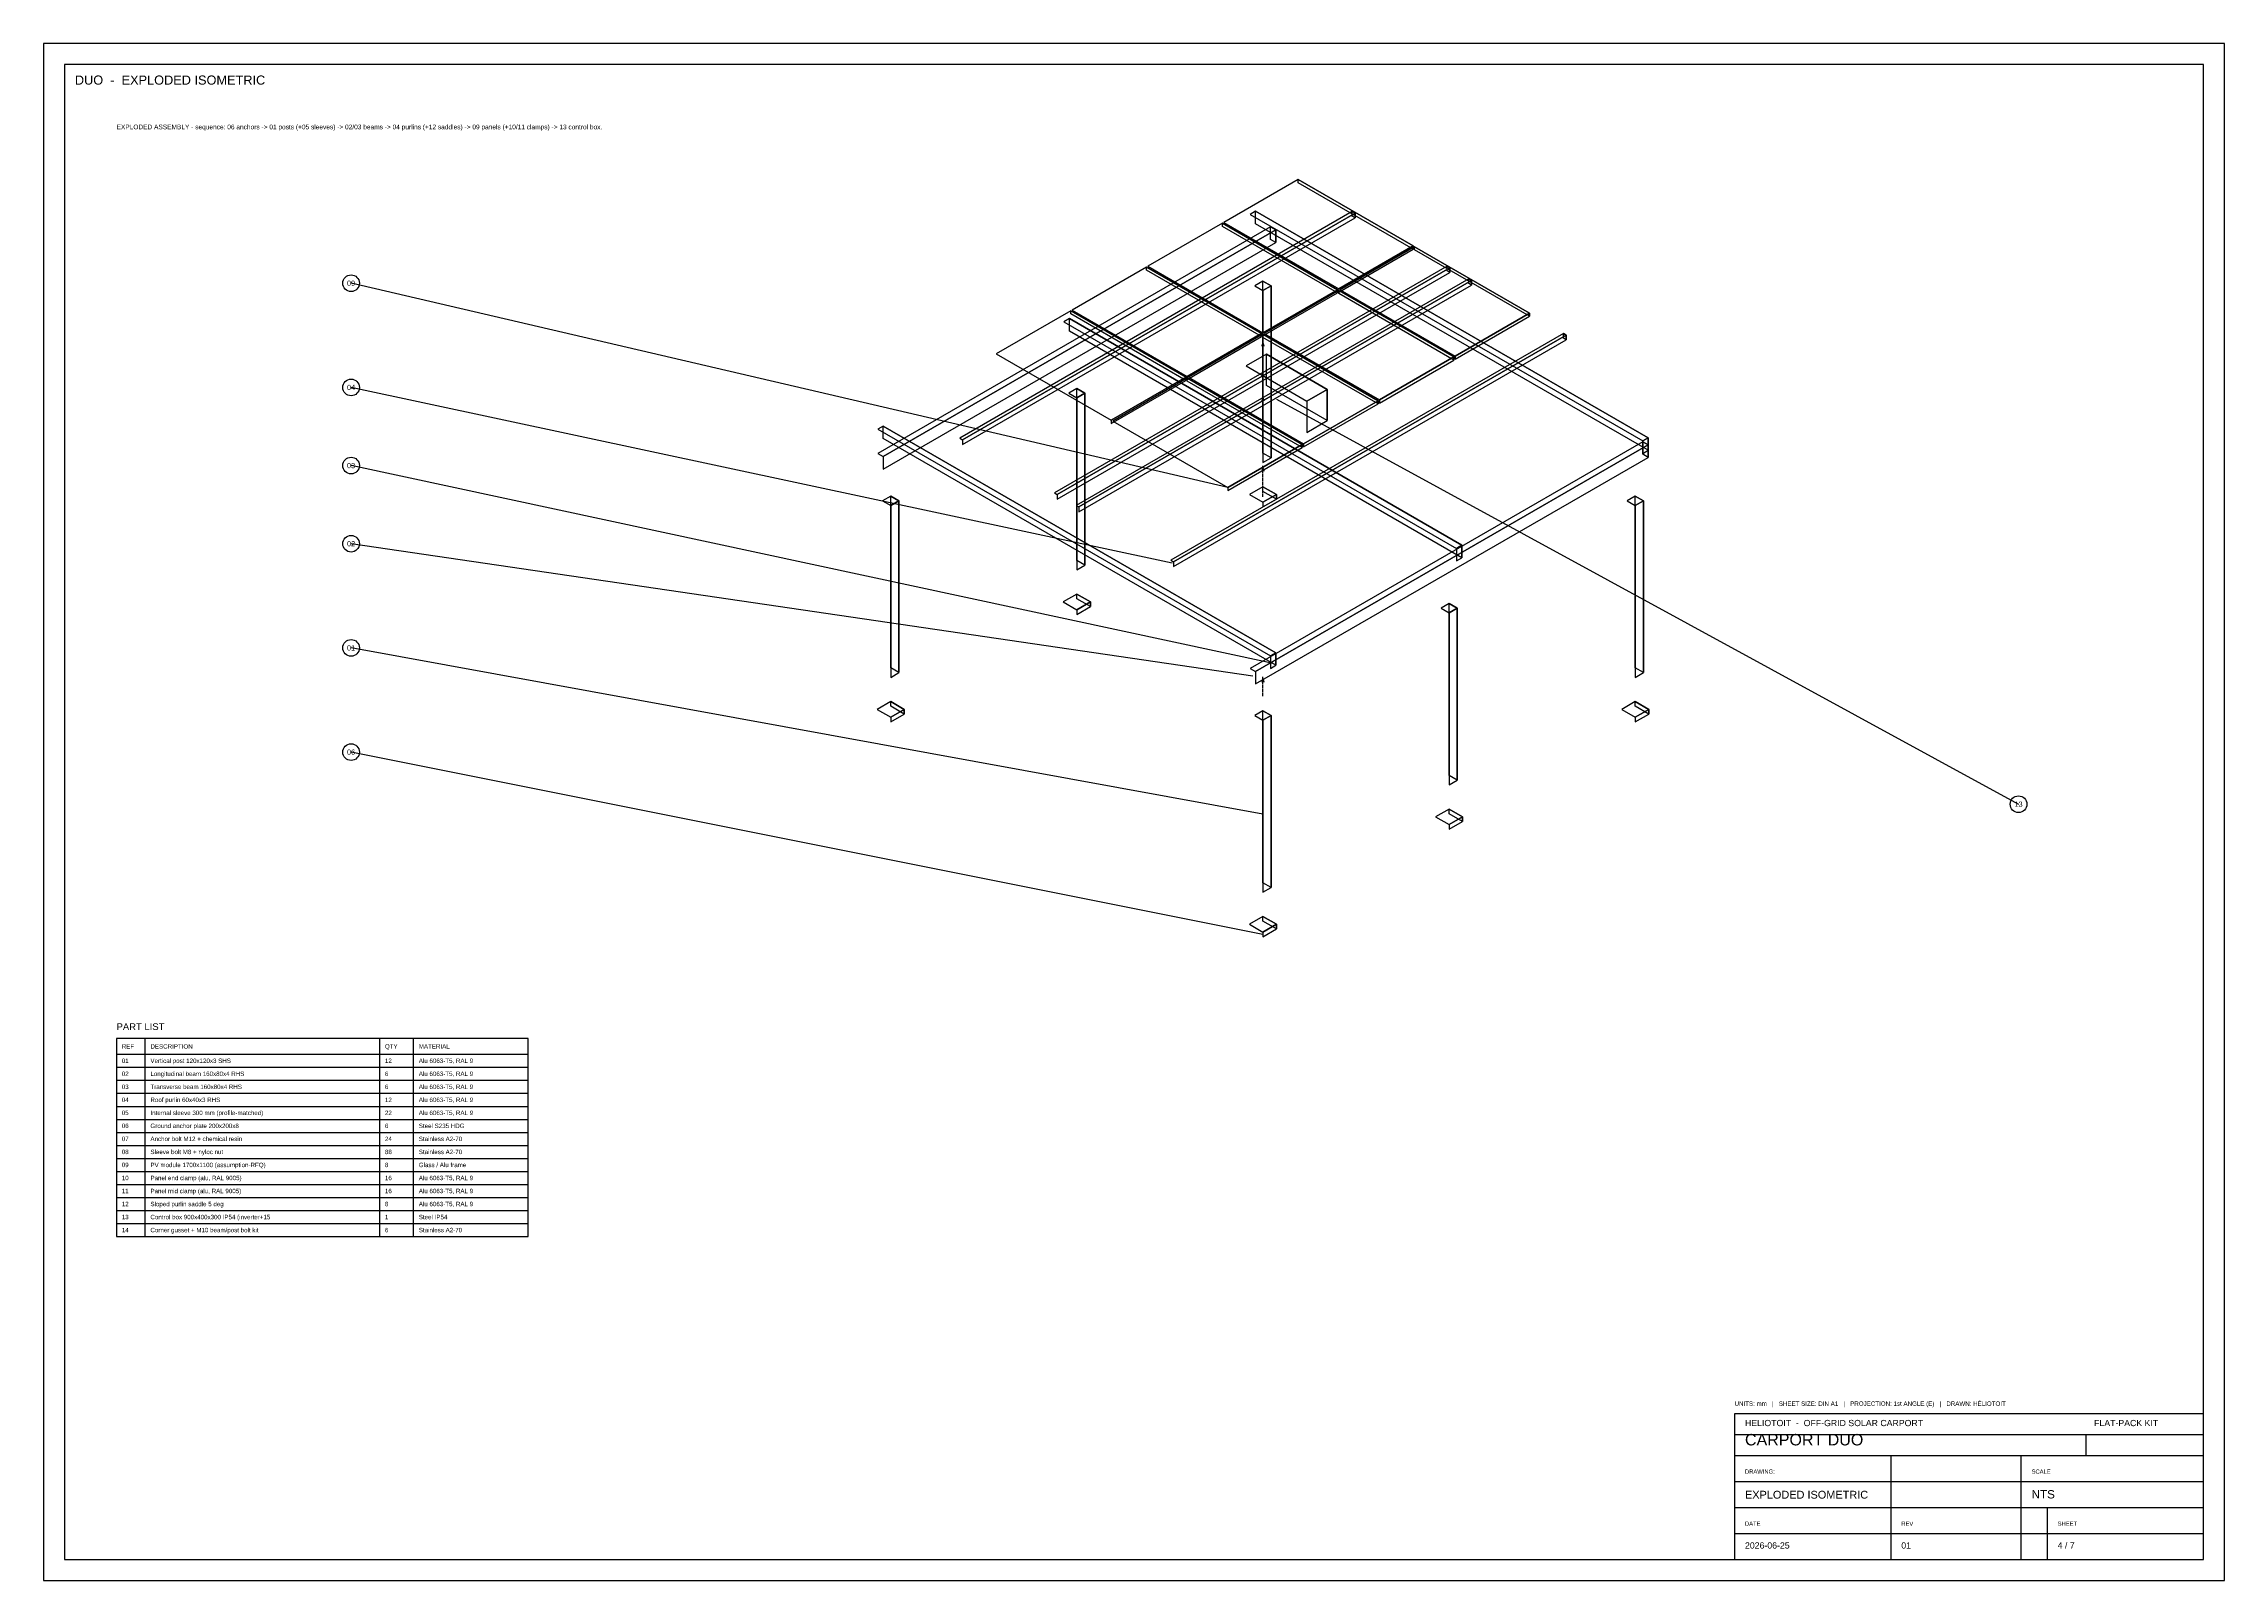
# Model space of a CAD drawing. Header units: millimetres. Extents: x 2 to 839, y 2 to 592.
import ezdxf
from ezdxf.enums import TextEntityAlignment as Align

# ---------------------------------------------------------------- set-up
doc = ezdxf.new("R2010")
doc.units = ezdxf.units.MM
doc.linetypes.add('DASHED', pattern=[1.524, 1.27, -0.254])
for name, color, linetype in [('ANCHOR', 1, 'CONTINUOUS'), ('BORDER', 7, 'CONTINUOUS'), ('CTRLBOX', 30, 'CONTINUOUS'), ('DIM', 8, 'CONTINUOUS'), ('HIDDEN', 252, 'DASHED'), ('LEADER', 7, 'CONTINUOUS'), ('PANEL', 4, 'CONTINUOUS'), ('PURLIN', 3, 'CONTINUOUS'), ('STRUCT', 5, 'CONTINUOUS'), ('TEXT', 7, 'CONTINUOUS'), ('TITLE', 7, 'CONTINUOUS')]:
    doc.layers.add(name, color=color, linetype=linetype)
doc.styles.add('ARIAL', font='arial.ttf')

msp = doc.modelspace()

# ---------------------------------------------------------------- linework, layer by layer
at = {"layer": 'ANCHOR'}
for points in [[(470, 415.9), (475.2, 418.9), (470, 421.9), (464.8, 418.9)], [(475.2, 417.1), (470, 420.1), (470, 421.9), (475.2, 418.9)], [(470, 414.1), (475.2, 417.1), (475.2, 418.9), (470, 415.9)], [(398.55, 374.65), (403.75, 377.65), (398.55, 380.65), (393.36, 377.65)], [(403.75, 375.85), (398.55, 378.85), (398.55, 380.65), (403.75, 377.65)], [(398.55, 372.85), (403.75, 375.85), (403.75, 377.65), (398.55, 374.65)], [(327.11, 333.4), (332.3, 336.4), (327.11, 339.4), (321.91, 336.4)], [(332.3, 334.6), (327.11, 337.6), (327.11, 339.4), (332.3, 336.4)], [(327.11, 331.6), (332.3, 334.6), (332.3, 336.4), (327.11, 333.4)], [(612.89, 333.4), (618.09, 336.4), (612.89, 339.4), (607.7, 336.4)], [(618.09, 334.6), (612.89, 337.6), (612.89, 339.4), (618.09, 336.4)], [(612.89, 331.6), (618.09, 334.6), (618.09, 336.4), (612.89, 333.4)], [(541.45, 292.15), (546.64, 295.15), (541.45, 298.15), (536.25, 295.15)], [(546.64, 293.35), (541.45, 296.35), (541.45, 298.15), (546.64, 295.15)], [(541.45, 290.35), (546.64, 293.35), (546.64, 295.15), (541.45, 292.15)], [(470, 250.9), (475.2, 253.9), (470, 256.9), (464.8, 253.9)], [(475.2, 252.1), (470, 255.1), (470, 256.9), (475.2, 253.9)], [(470, 249.1), (475.2, 252.1), (475.2, 253.9), (470, 250.9)]]:
    msp.add_lwpolyline(points, close=True, dxfattribs=at)
at = {"layer": 'BORDER'}
for points in [[(2, 2), (839, 2), (839, 592), (2, 592)], [(10, 10), (831, 10), (831, 584), (10, 584)]]:
    msp.add_lwpolyline(points, close=True, dxfattribs=at)
at = {"layer": 'CTRLBOX'}
for points in [[(486.89, 454.75), (494.68, 459.25), (471.3, 472.75), (463.5, 468.25)], [(494.68, 447.25), (471.3, 460.75), (471.3, 472.75), (494.68, 459.25)], [(486.89, 442.75), (494.68, 447.25), (494.68, 459.25), (486.89, 454.75)]]:
    msp.add_lwpolyline(points, close=True, dxfattribs=at)
at = {"layer": 'DIM'}
for p, q in [((30, 199), (188, 199)), ((30, 194), (188, 194)), ((30, 189), (188, 189)), ((30, 184), (188, 184)), ((30, 179), (188, 179)), ((30, 174), (188, 174)), ((30, 169), (188, 169)), ((30, 164), (188, 164)), ((30, 159), (188, 159)), ((30, 154), (188, 154)), ((30, 149), (188, 149)), ((30, 144), (188, 144)), ((30, 139), (188, 139))]:
    msp.add_line(p, q, dxfattribs=at)
at = {"layer": 'HIDDEN'}
for p, q in [((470, 461.8), (470, 478)), ((470, 437.8), (470, 457)), ((470, 418), (470, 430)), ((470, 341.5), (470, 349))]:
    msp.add_line(p, q, dxfattribs=at)
for points in [[(470, 478), (469.3, 475.8), (470.7, 475.8)], [(470, 457), (469.3, 454.8), (470.7, 454.8)], [(470, 430), (469.3, 427.8), (470.7, 427.8)], [(470, 349), (469.3, 346.8), (470.7, 346.8)]]:
    msp.add_solid(points, dxfattribs=at)
at = {"layer": 'LEADER'}
for p, q in [((456.49, 421.6), (120, 500)), ((435.19, 392.5), (120, 460)), ((475.2, 455.5), (760, 300)), ((473.9, 353.95), (120, 430)), ((466.1, 349.15), (120, 400)), ((470, 296.2), (120, 360)), ((470, 250), (120, 320))]:
    msp.add_line(p, q, dxfattribs=at)
for centre in [(120, 500), (120, 460), (120, 430), (120, 400), (120, 360), (120, 320), (760, 300)]:
    msp.add_circle(centre, 3.2, dxfattribs=at)
at = {"layer": 'PANEL'}
for points in [[(499.1, 497.8), (527.68, 514.3), (483.51, 539.8), (454.93, 523.3)], [(527.68, 513.1), (483.51, 538.6), (483.51, 539.8), (527.68, 514.3)], [(470, 481), (498.58, 497.5), (454.41, 523), (425.83, 506.5)], [(498.58, 496.3), (454.41, 521.8), (454.41, 523), (498.58, 497.5)], [(499.1, 496.6), (527.68, 513.1), (527.68, 514.3), (499.1, 497.8)], [(543.79, 472), (572.36, 488.5), (528.2, 514), (499.62, 497.5)], [(572.36, 487.3), (528.2, 512.8), (528.2, 514), (572.36, 488.5)], [(440.9, 464.2), (469.48, 480.7), (425.31, 506.2), (396.73, 489.7)], [(469.48, 479.5), (425.31, 505), (425.31, 506.2), (469.48, 480.7)], [(470, 479.8), (498.58, 496.3), (498.58, 497.5), (470, 481)], [(514.69, 455.2), (543.27, 471.7), (499.1, 497.2), (470.52, 480.7)], [(543.27, 470.5), (499.1, 496), (499.1, 497.2), (543.27, 471.7)], [(411.8, 447.4), (440.38, 463.9), (396.21, 489.4), (367.64, 472.9)], [(440.38, 462.7), (396.21, 488.2), (396.21, 489.4), (440.38, 463.9)], [(543.79, 470.8), (572.36, 487.3), (572.36, 488.5), (543.79, 472)], [(440.9, 463), (469.48, 479.5), (469.48, 480.7), (440.9, 464.2)], [(485.59, 438.4), (514.17, 454.9), (470, 480.4), (441.42, 463.9)], [(514.17, 453.7), (470, 479.2), (470, 480.4), (514.17, 454.9)], [(514.69, 454), (543.27, 470.5), (543.27, 471.7), (514.69, 455.2)], [(411.8, 446.2), (440.38, 462.7), (440.38, 463.9), (411.8, 447.4)], [(456.49, 421.6), (485.07, 438.1), (440.9, 463.6), (412.32, 447.1)], [(485.07, 436.9), (440.9, 462.4), (440.9, 463.6), (485.07, 438.1)], [(485.59, 437.2), (514.17, 453.7), (514.17, 454.9), (485.59, 438.4)], [(456.49, 420.4), (485.07, 436.9), (485.07, 438.1), (456.49, 421.6)]]:
    msp.add_lwpolyline(points, close=True, dxfattribs=at)
at = {"layer": 'PURLIN'}
for points in [[(354.65, 439.9), (505.33, 526.9), (504.29, 527.5), (353.61, 440.5)], [(505.33, 525.1), (504.29, 525.7), (504.29, 527.5), (505.33, 526.9)], [(354.65, 438.1), (505.33, 525.1), (505.33, 526.9), (354.65, 439.9)], [(391.02, 418.9), (541.71, 505.9), (540.67, 506.5), (389.98, 419.5)], [(391.02, 417.1), (541.71, 504.1), (541.71, 505.9), (391.02, 418.9)], [(541.71, 504.1), (540.67, 504.7), (540.67, 506.5), (541.71, 505.9)], [(399.33, 414.1), (550.02, 501.1), (548.98, 501.7), (398.29, 414.7)], [(399.33, 412.3), (550.02, 499.3), (550.02, 501.1), (399.33, 414.1)], [(550.02, 499.3), (548.98, 499.9), (548.98, 501.7), (550.02, 501.1)], [(435.71, 393.1), (586.39, 480.1), (585.35, 480.7), (434.67, 393.7)], [(435.71, 391.3), (586.39, 478.3), (586.39, 480.1), (435.71, 393.1)], [(586.39, 478.3), (585.35, 478.9), (585.35, 480.7), (586.39, 480.1)]]:
    msp.add_lwpolyline(points, close=True, dxfattribs=at)
at = {"layer": 'STRUCT'}
for points in [[(615.75, 439.45), (617.83, 440.65), (467.14, 527.65), (465.06, 526.45)], [(617.83, 435.85), (467.14, 522.85), (467.14, 527.65), (617.83, 440.65)], [(324.25, 433.45), (474.94, 520.45), (472.86, 521.65), (322.17, 434.65)], [(324.25, 428.65), (474.94, 515.65), (474.94, 520.45), (324.25, 433.45)], [(474.94, 515.65), (472.86, 516.85), (472.86, 521.65), (474.94, 520.45)], [(470, 497.2), (473.12, 499), (470, 500.8), (466.88, 499)], [(473.12, 433), (470, 434.8), (470, 500.8), (473.12, 499)], [(470, 431.2), (473.12, 433), (473.12, 499), (470, 497.2)], [(544.3, 398.2), (546.38, 399.4), (395.7, 486.4), (393.62, 485.2)], [(546.38, 394.6), (395.7, 481.6), (395.7, 486.4), (546.38, 399.4)], [(398.55, 455.95), (401.67, 457.75), (398.55, 459.55), (395.44, 457.75)], [(401.67, 391.75), (398.55, 393.55), (398.55, 459.55), (401.67, 457.75)], [(398.55, 389.95), (401.67, 391.75), (401.67, 457.75), (398.55, 455.95)], [(472.86, 356.95), (474.94, 358.15), (324.25, 445.15), (322.17, 443.95)], [(474.94, 353.35), (324.25, 440.35), (324.25, 445.15), (474.94, 358.15)], [(467.14, 350.95), (617.83, 437.95), (615.75, 439.15), (465.06, 352.15)], [(467.14, 346.15), (617.83, 433.15), (617.83, 437.95), (467.14, 350.95)], [(615.75, 434.65), (617.83, 435.85), (617.83, 440.65), (615.75, 439.45)], [(617.83, 433.15), (615.75, 434.35), (615.75, 439.15), (617.83, 437.95)], [(327.11, 414.7), (330.22, 416.5), (327.11, 418.3), (323.99, 416.5)], [(330.22, 350.5), (327.11, 352.3), (327.11, 418.3), (330.22, 416.5)], [(327.11, 348.7), (330.22, 350.5), (330.22, 416.5), (327.11, 414.7)], [(612.89, 414.7), (616.01, 416.5), (612.89, 418.3), (609.78, 416.5)], [(616.01, 350.5), (612.89, 352.3), (612.89, 418.3), (616.01, 416.5)], [(612.89, 348.7), (616.01, 350.5), (616.01, 416.5), (612.89, 414.7)], [(544.3, 393.4), (546.38, 394.6), (546.38, 399.4), (544.3, 398.2)], [(541.45, 373.45), (544.56, 375.25), (541.45, 377.05), (538.33, 375.25)], [(544.56, 309.25), (541.45, 311.05), (541.45, 377.05), (544.56, 375.25)], [(541.45, 307.45), (544.56, 309.25), (544.56, 375.25), (541.45, 373.45)], [(472.86, 352.15), (474.94, 353.35), (474.94, 358.15), (472.86, 356.95)], [(470, 332.2), (473.12, 334), (470, 335.8), (466.88, 334)], [(473.12, 268), (470, 269.8), (470, 335.8), (473.12, 334)], [(470, 266.2), (473.12, 268), (473.12, 334), (470, 332.2)]]:
    msp.add_lwpolyline(points, close=True, dxfattribs=at)
at = {"layer": 'TITLE'}
for p, q in [((41, 134), (41, 210)), ((131, 134), (131, 210)), ((144, 134), (144, 210)), ((30, 204), (188, 204)), ((651, 58), (831, 58)), ((786, 50), (786, 58)), ((651, 50), (831, 50)), ((711, 50), (711, 10)), ((761, 10), (761, 50)), ((651, 40), (831, 40)), ((651, 30), (831, 30)), ((771, 30), (771, 10)), ((651, 20), (831, 20))]:
    msp.add_line(p, q, dxfattribs=at)
for points in [[(30, 134), (188, 134), (188, 210), (30, 210)], [(651, 10), (831, 10), (831, 66), (651, 66)]]:
    msp.add_lwpolyline(points, close=True, dxfattribs=at)

# ---------------------------------------------------------------- texts
at = {"layer": 'TEXT', "style": 'ARIAL'}
for s, height, p in [('DUO  -  EXPLODED ISOMETRIC', 3.5, (14, 578)), ('EXPLODED ASSEMBLY - sequence: 06 anchors -> 01 posts (+05 sleeves) -> 02/03 beams -> 04 purlins (+12 saddles) -> 09 panels (+10/11 clamps) -> 13 control box.', 1.8, (30, 560)), ('01', 1.7, (32, 201.5)), ('REF', 1.7, (32, 207)), ('Vertical post 120x120x3 SHS', 1.7, (43, 201.5)), ('DESCRIPTION', 1.7, (43, 207)), ('QTY', 1.7, (133, 207)), ('12', 1.7, (133, 201.5)), ('Alu 6063-T5, RAL 9', 1.7, (146, 201.5)), ('MATERIAL', 1.7, (146, 207)), ('02', 1.7, (32, 196.5)), ('Longitudinal beam 160x80x4 RHS', 1.7, (43, 196.5)), ('6', 1.7, (133, 196.5)), ('Alu 6063-T5, RAL 9', 1.7, (146, 196.5)), ('03', 1.7, (32, 191.5)), ('04', 1.7, (32, 186.5)), ('Transverse beam 160x80x4 RHS', 1.7, (43, 191.5)), ('Roof purlin 60x40x3 RHS', 1.7, (43, 186.5)), ('6', 1.7, (133, 191.5)), ('12', 1.7, (133, 186.5)), ('Alu 6063-T5, RAL 9', 1.7, (146, 191.5)), ('Alu 6063-T5, RAL 9', 1.7, (146, 186.5)), ('05', 1.7, (32, 181.5)), ('06', 1.7, (32, 176.5)), ('Ground anchor plate 200x200x8', 1.7, (43, 176.5)), ('Internal sleeve 300 mm (profile-matched)', 1.7, (43, 181.5)), ('22', 1.7, (133, 181.5)), ('6', 1.7, (133, 176.5)), ('Alu 6063-T5, RAL 9', 1.7, (146, 181.5)), ('Steel S235 HDG', 1.7, (146, 176.5)), ('07', 1.7, (32, 171.5)), ('Anchor bolt M12 + chemical resin', 1.7, (43, 171.5)), ('Sleeve bolt M8 + nyloc nut', 1.7, (43, 166.5)), ('24', 1.7, (133, 171.5)), ('Stainless A2-70', 1.7, (146, 171.5)), ('Stainless A2-70', 1.7, (146, 166.5)), ('08', 1.7, (32, 166.5)), ('09', 1.7, (32, 161.5)), ('PV module 1700x1100 (assumption-RFQ)', 1.7, (43, 161.5)), ('88', 1.7, (133, 166.5)), ('8', 1.7, (133, 161.5)), ('Glass / Alu frame', 1.7, (146, 161.5)), ('10', 1.7, (32, 156.5)), ('11', 1.7, (32, 151.5)), ('Panel end clamp (alu, RAL 9005)', 1.7, (43, 156.5)), ('Panel mid clamp (alu, RAL 9005)', 1.7, (43, 151.5)), ('16', 1.7, (133, 156.5)), ('16', 1.7, (133, 151.5)), ('Alu 6063-T5, RAL 9', 1.7, (146, 156.5)), ('Alu 6063-T5, RAL 9', 1.7, (146, 151.5)), ('12', 1.7, (32, 146.5)), ('13', 1.7, (32, 141.5)), ('Sloped purlin saddle 5 deg', 1.7, (43, 146.5)), ('Control box 900x400x300 IP54 (inverter+15 ', 1.7, (43, 141.5)), ('8', 1.7, (133, 146.5)), ('1', 1.7, (133, 141.5)), ('Alu 6063-T5, RAL 9', 1.7, (146, 146.5)), ('Steel IP54', 1.7, (146, 141.5)), ('14', 1.7, (32, 136.5)), ('Corner gusset + M10 beam/post bolt kit', 1.7, (43, 136.5)), ('6', 1.7, (133, 136.5)), ('Stainless A2-70', 1.7, (146, 136.5))]:
    msp.add_text(s, height=height, dxfattribs=at).set_placement(p, align=Align.MIDDLE_LEFT)
for s, p in [('09', (120, 500)), ('04', (120, 460)), ('03', (120, 430)), ('02', (120, 400)), ('01', (120, 360)), ('06', (120, 320)), ('13', (760, 300))]:
    msp.add_text(s, height=2, dxfattribs=at).set_placement(p, align=Align.MIDDLE_CENTER)
for s, height, p in [('PART LIST', 2.6, (30, 212.5)), ('UNITS: mm   |   SHEET SIZE: DIN A1   |   PROJECTION: 1st ANGLE (E)   |   DRAWN: HÉLIOTOIT', 1.7, (651, 68.5)), ('HELIOTOIT  -  OFF-GRID SOLAR CARPORT', 2.4, (655, 60.5)), ('FLAT-PACK KIT', 2.4, (789, 60.5)), ('CARPORT DUO', 4.4, (655, 52.5)), ('DRAWING:', 1.6, (655, 42.5)), ('SCALE', 1.6, (765, 42.5)), ('EXPLODED ISOMETRIC', 3, (655, 32.5)), ('NTS', 3.2, (765, 32.5)), ('DATE', 1.6, (655, 22.5)), ('REV', 1.6, (715, 22.5)), ('4 / 7', 2.4, (775, 13.5)), ('SHEET', 1.6, (775, 22.5)), ('2026-06-25', 2.4, (655, 13.5)), ('01', 2.4, (715, 13.5))]:
    msp.add_text(s, height=height, dxfattribs=at).set_placement(p, align=Align.BOTTOM_LEFT)

doc.saveas('drawing.dxf')
